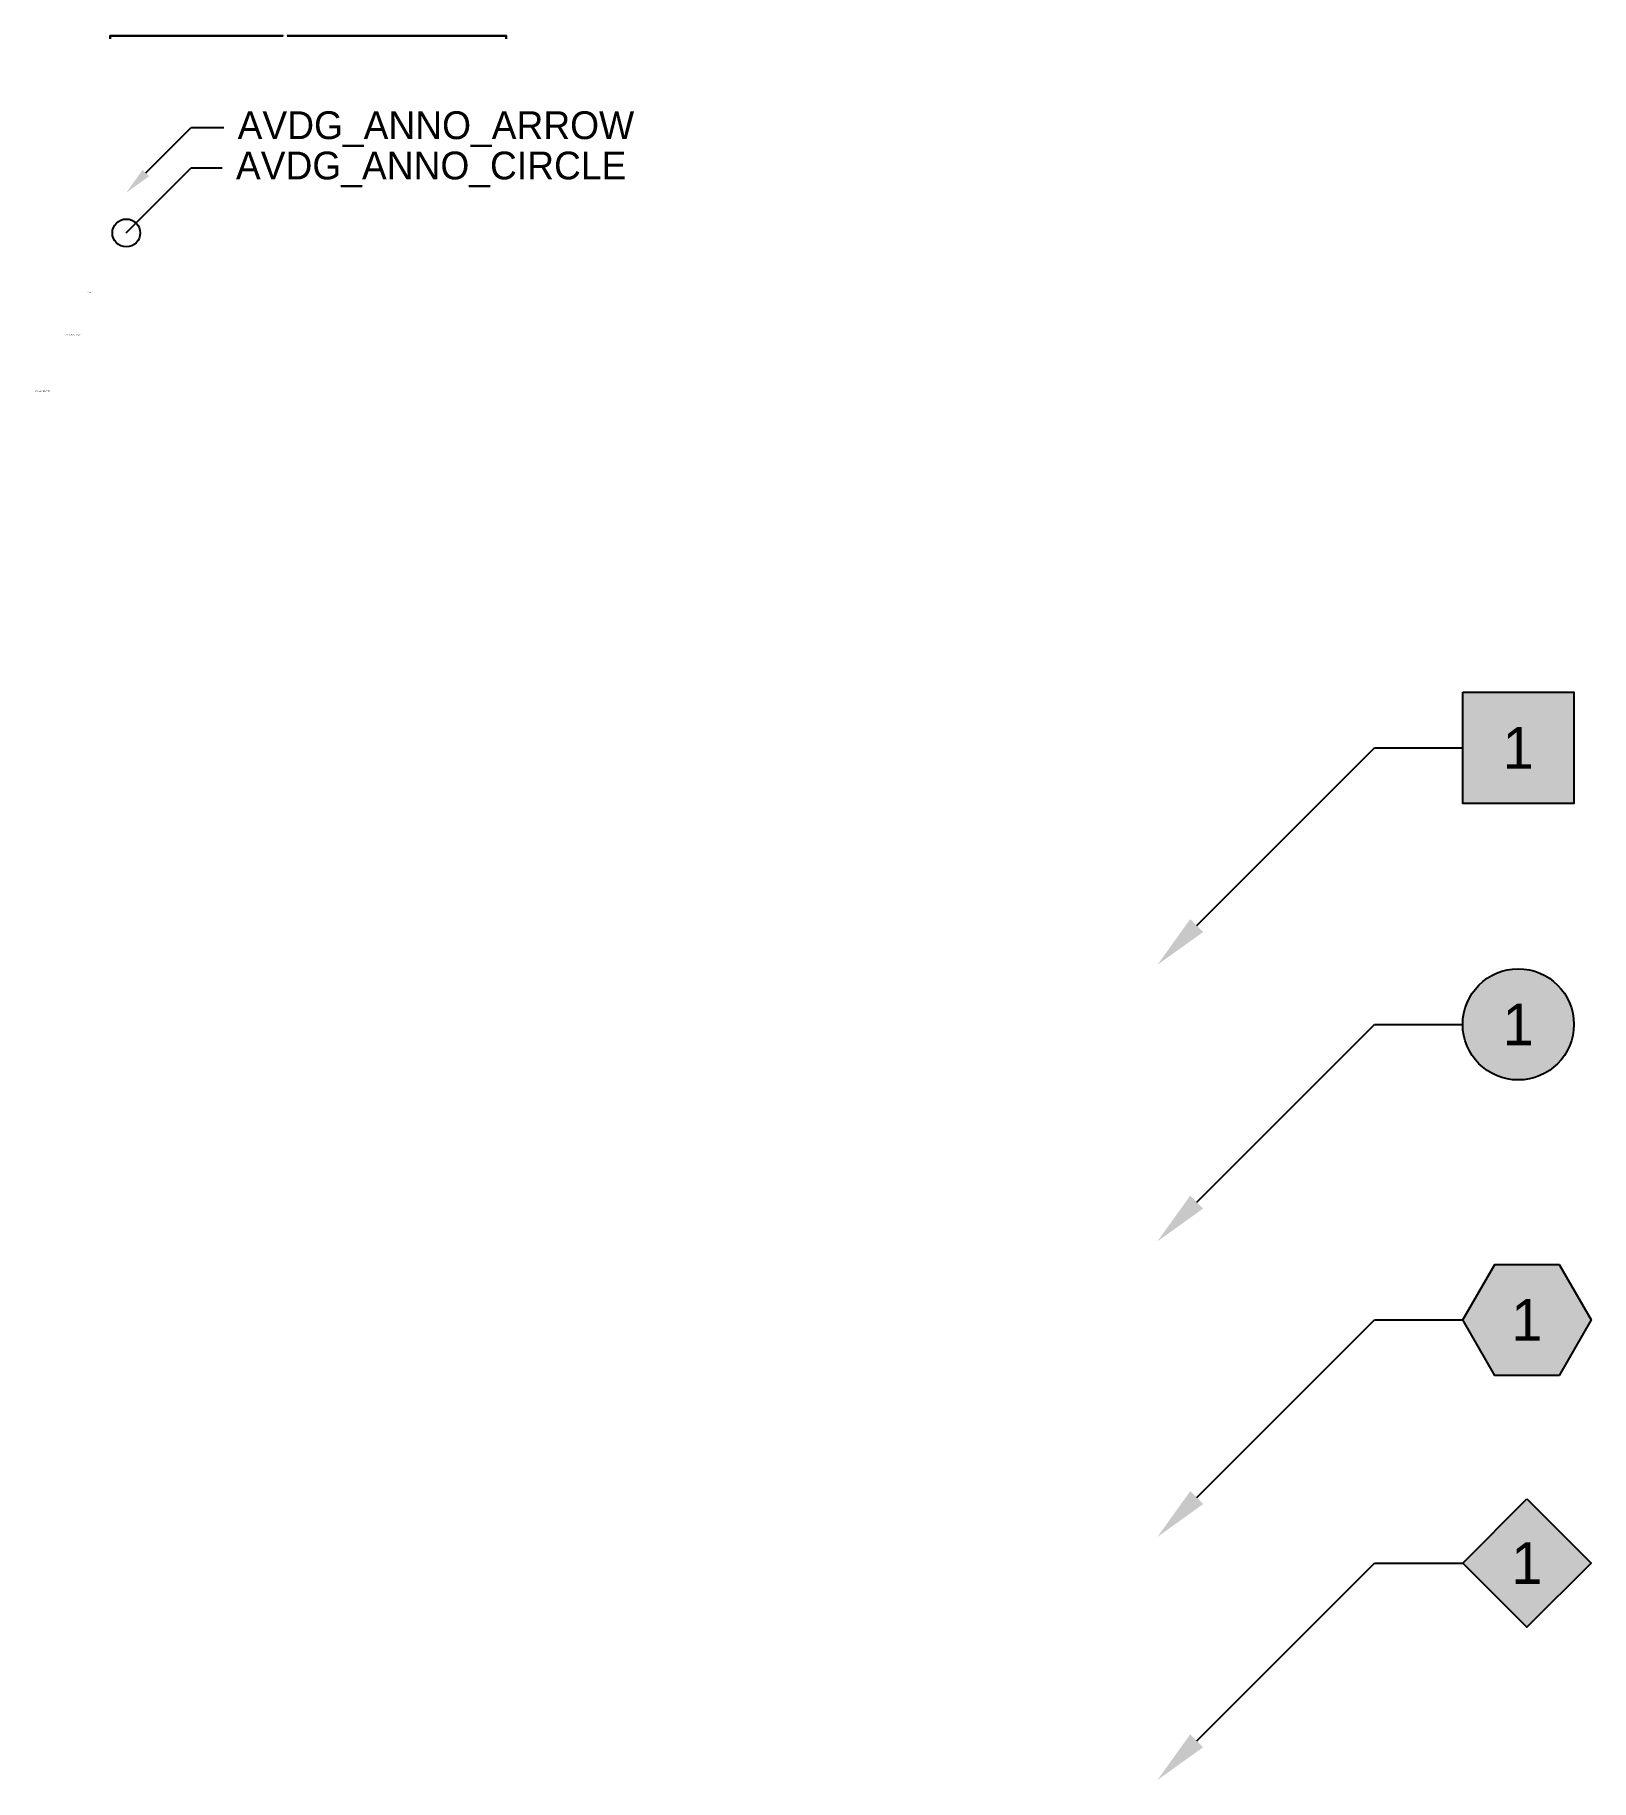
# Model space of a CAD drawing. Header units: inches. Extents: x -1968 to 11126, y -71 to 5528.
# Drawn here: x -1967.7 to -1631.8, y -71.4 to 305.3 of the extents above; entities that cross this region are included whole.
import ezdxf
from ezdxf import colors
from ezdxf.entities.mleader import LeaderData, LeaderLine
from ezdxf.enums import TextEntityAlignment as Align
from ezdxf.math import Vec2, Vec3

# ---------------------------------------------------------------- set-up
doc = ezdxf.new("R2010")
doc.units = ezdxf.units.IN
doc.header["$MEASUREMENT"] = 0
for name, color, linetype in [('TA0-ANNO-DIMS', 4, 'Continuous'), ('TA0-ANNO-IMG', 255, 'Continuous'), ('TA0-ANNO-TEXT', 4, 'Continuous'), ('TA0-ANNO-WIPEOUT', 255, 'Continuous'), ('TA1-EQUIP-PLAN', 3, 'Continuous'), ('TA1-EQUIP-RCP', 3, 'Continuous'), ('TA2-INFRA-PLAN', 2, 'Continuous'), ('TA2-INFRA-RCP', 2, 'Continuous')]:
    doc.layers.add(name, color=color, linetype=linetype)
doc.styles.add('AVDG_ANNO', font='UniversNextProRegular.ttf', dxfattribs={"height": 0.125})
doc.styles.add('AVDG_ANNO_TITLE', font='UniversNextProRegular.ttf', dxfattribs={"height": 0.25})
doc.styles.add('AVDG_ANNO_TITLE_SM', font='UniversNextProRegular.ttf', dxfattribs={"height": 0.1875})
doc.styles.get("Standard").update_dxf_attribs({"font": 'arial.ttf'})
doc.dimstyles.new('AVDG_ANNO', dxfattribs={"dimtxt": 0.125, "dimasz": 0.125, "dimexe": 0.0625, "dimexo": 0.0625, "dimgap": 0.09, "dimtad": 0, "dimtih": 1, "dimtoh": 1, "dimlfac": -1, "dimzin": 0, "dimdsep": 46, "dimlunit": 4, "dimtxsty": 'AVDG_ANNO', "dimblk": 'ARCHTICK', "dimcen": 0.09, "dimdle": 0.0625, "dimclrd": 256, "dimclre": 256, "dimclrt": 256, "dimadec": 0, "dimazin": 0, "dimtfac": 1, "dimtofl": 0, "dimtmove": 1, "dimatfit": 2, "dimfxl": 1, "dimfrac": 2, "dimtolj": 1, "dimtzin": 0, "dimlwd": 30, "dimlwe": 30, "dimarcsym": 0})

msp = doc.modelspace()

# ---------------------------------------------------------------- texts
at = {"layer": 'TA0-ANNO-TEXT', "width": 3.42328, "attachment_point": 1}
for s, insert, char_height, style in [('AVDG_ANNO', (-1956.723, 249.763), 0.125, 'AVDG_ANNO'), ('AVDG_ANNO_TITLE_SM', (-1960.919, 240.683), 0.1875, 'AVDG_ANNO_TITLE_SM'), ('AVDG_ANNO_TITLE', (-1967.736, 228.585), 0.25, 'AVDG_ANNO_TITLE')]:
    msp.add_mtext(s, dxfattribs=dict(at, insert=insert, char_height=char_height, style=style))

# ---------------------------------------------------------------- blocks, each defined once
blk = doc.blocks.new('_ArchTick')
at = {"color": 0, "linetype": 'ByBlock', "const_width": 0.15}
blk.add_lwpolyline([(-0.5, -0.5), (0.5, 0.5)], dxfattribs=at)
blk = doc.blocks.new('*D2')
at = {"layer": 'Defpoints', "color": 0}
for p in [(-1866.01, 305.14), (-1951.49, 304.44), (-1866.01, 304.44)]:
    blk.add_point(p, dxfattribs=at)
at = {"layer": 'TA0-ANNO-DIMS', "linetype": 'Continuous', "lineweight": 30}
for p, q in [((-1951.55, 305.14), (-1914.15, 305.14)), ((-1951.49, 304.51), (-1951.49, 305.21)), ((-1865.94, 305.14), (-1913.31, 305.14)), ((-1866.01, 304.51), (-1866.01, 305.21))]:
    blk.add_line(p, q, dxfattribs=at)
at = {"layer": 'TA0-ANNO-DIMS', "lineweight": 30, "xscale": 0.125, "yscale": 0.125, "zscale": 0.125, "rotation": 180}
blk.add_blockref('_ArchTick', (-1951.49, 305.14), dxfattribs=at)
at = {"layer": 'TA0-ANNO-DIMS', "lineweight": 30, "xscale": 0.125, "yscale": 0.125, "zscale": 0.125}
blk.add_blockref('_ArchTick', (-1866.01, 305.14), dxfattribs=at)
at = {"layer": 'TA0-ANNO-DIMS', "insert": (-1913.73, 305.14), "char_height": 0.125, "attachment_point": 5, "style": 'AVDG_ANNO'}
blk.add_mtext('\\A1;7\'-1 1/2"', dxfattribs=at)
blk = doc.blocks.new('_Origin')
at = {"color": 0, "linetype": 'ByBlock', "lineweight": -2}
blk.add_line((0, 0), (-1, 0), dxfattribs=at)
blk.add_circle((0, 0), 0.5, dxfattribs=at)
blk = doc.blocks.new('_AVDG_EQUIP PLAN')
at = {"layer": 'TA0-ANNO-IMG', "transparency": 16777216}
h = blk.add_hatch(color=256, dxfattribs=at)
h.dxf.hatch_style = 1
h.paths.add_polyline_path([(-0.125, 0.125), (0.125, 0.125), (0.125, -0.125), (-0.125, -0.125)])
at = {"color": 0, "linetype": 'ByBlock', "transparency": 16777216}
blk.add_lwpolyline([(-0.125, 0.125), (0.125, 0.125), (0.125, -0.125), (-0.125, -0.125)], close=True, dxfattribs=at)
at = {"layer": 'TA2-INFRA-PLAN', "color": 0, "transparency": 16777216, "style": 'AVDG_ANNO'}
blk.add_attdef('#', text='', height=0.09375, dxfattribs=at).set_placement((0, -0.046875), align=Align.CENTER)
blk = doc.blocks.new('_AVDG_EQUIP RCP')
at = {"layer": 'TA0-ANNO-IMG', "transparency": 16777216}
h = blk.add_hatch(color=256, dxfattribs=at)
h.dxf.hatch_style = 1
edge = h.paths.add_edge_path()
edge.add_arc((0, 0), 0.125, 0, 360)
at = {"color": 0, "linetype": 'ByBlock', "lineweight": -2, "transparency": 16777216}
blk.add_circle((0, 0), 0.125, dxfattribs=at)
at = {"layer": 'TA2-INFRA-PLAN', "color": 0, "transparency": 16777216, "style": 'AVDG_ANNO'}
blk.add_attdef('#', text='', height=0.09375, dxfattribs=at).set_placement((0, -0.046875), align=Align.CENTER)
blk = doc.blocks.new('_AVDG_INFRA PLAN')
at = {"layer": 'TA0-ANNO-WIPEOUT', "transparency": 16777216}
h = blk.add_hatch(color=256, dxfattribs=at)
h.dxf.hatch_style = 1
h.paths.add_polyline_path([(0.1443, 0), (0.0722, 0.125), (-0.0722, 0.125), (-0.1443, 0), (-0.0722, -0.125), (0.0722, -0.125)])
at = {"color": 0, "linetype": 'ByBlock', "transparency": 16777216}
blk.add_lwpolyline([(-0.1443, 0), (-0.0722, 0.125), (0.0722, 0.125), (0.1443, 0), (0.0722, -0.125), (-0.0722, -0.125)], close=True, dxfattribs=at)
at = {"layer": 'TA2-INFRA-PLAN', "color": 0, "transparency": 16777216, "style": 'AVDG_ANNO'}
blk.add_attdef('#', text='', height=0.0938, dxfattribs=at).set_placement((0, -0.0469), align=Align.CENTER)
blk = doc.blocks.new('_AVDG_INFRA RCP')
at = {"layer": 'TA0-ANNO-IMG', "transparency": 16777216}
h = blk.add_hatch(color=256, dxfattribs=at)
h.dxf.hatch_style = 1
h.paths.add_polyline_path([(0, 0.1443), (0.1443, 0), (0, -0.1443), (-0.1443, 0)])
at = {"transparency": 16777216}
blk.add_lwpolyline([(0, 0.1443), (0.1443, 0), (0, -0.1443), (-0.1443, 0), (0, 0.1443)], dxfattribs=at)
at = {"layer": 'TA2-INFRA-PLAN', "color": 0, "transparency": 16777216, "style": 'AVDG_ANNO'}
blk.add_attdef('#', text='', height=0.0938, dxfattribs=at).set_placement((0, -0.0469), align=Align.CENTER)

# ---------------------------------------------------------------- dimensions: what is measured, and where the dimension line sits
at = {"layer": 'TA0-ANNO-DIMS'}
dim = msp.add_linear_dim(base=(-1866.0053, 305.1448), p1=(-1951.4897, 304.4434), p2=(-1866.0053, 304.4434), dimstyle='AVDG_ANNO', override={"dimpost": '\\X'}, dxfattribs=at)
dim.commit()
dim.dimension.update_dxf_attribs({"geometry": '*D2', "text_midpoint": (-1913.7275, 305.1448), "dimtype": 160})

# ---------------------------------------------------------------- leaders
at = {"layer": 'TA0-ANNO-TEXT'}
ml = msp.add_multileader_mtext('Standard', dxfattribs=at)
ml.set_content('AVDG_ANNO_ARROW', color=256, style='AVDG_ANNO')
ml.set_leader_properties(color=256, linetype='ByLayer', lineweight=-1)
ml.build(insert=Vec2(0, 0))
ml.multileader.update_dxf_attribs({"text_right_attachment_type": 3, "dogleg_length": 0.0075, "arrow_head_size": 6, "scale": 48})
ctx = ml.context
ctx.base_point, ctx.scale, ctx.char_height, ctx.arrow_head_size, ctx.landing_gap_size, ctx.plane_origin = Vec3(-1926.983, 285.318), 48, 6, 6, 3, Vec3(-1948.017, 271.281)
ctx.right_attachment = 3
notes = []
notes.append((ctx, [(0, (1, 1, 0), (-1927.343, 285.318), (1, 0), 0.36, [(0, [(-1948.017, 271.281), (-1933.98, 285.318)], 0, [])])]))
ctx.mtext.insert, ctx.mtext.flow_direction = Vec3(-1923.983, 288.836), 5
ml = msp.add_multileader_mtext('Standard', dxfattribs=at)
ml.set_content('AVDG_ANNO_CIRCLE', color=256, style='AVDG_ANNO')
ml.set_leader_properties(color=256, linetype='ByLayer', lineweight=-1)
ml.set_arrow_properties(name='ORIGIN')
ml.build(insert=Vec2(0, 0))
ml.multileader.update_dxf_attribs({"has_dogleg": 0, "text_right_attachment_type": 3, "dogleg_length": 0, "arrow_head_size": 6, "scale": 48})
ctx = ml.context
ctx.base_point, ctx.scale, ctx.char_height, ctx.arrow_head_size, ctx.landing_gap_size, ctx.plane_origin = Vec3(-1927.343, 276.62), 48, 6, 6, 3, Vec3(-1948.017, 262.583)
ctx.right_attachment = 3
notes.append((ctx, [(0, (1, 1, 0), (-1927.343, 276.62), (1, 0), 0, [(0, [(-1948.017, 262.583), (-1933.98, 276.62)], 0, [])])]))
ctx.mtext.insert, ctx.mtext.flow_direction = Vec3(-1924.343, 280.139), 5
at = {"layer": 'TA1-EQUIP-PLAN'}
ml = msp.add_multileader_block('Standard', dxfattribs=at)
ml.set_content('_AVDG_EQUIP PLAN', color=256, scale=96)
ml.set_attribute('#', '1', width=0)
ml.set_leader_properties(color=256, linetype='ByLayer', lineweight=-1)
ml.build(insert=Vec2(0, 0))
ml.multileader.update_dxf_attribs({"has_dogleg": 0, "text_right_attachment_type": 3, "dogleg_length": 0, "arrow_head_size": 12, "scale": 96})
ctx = ml.context
ctx.base_point, ctx.scale, ctx.char_height, ctx.arrow_head_size, ctx.landing_gap_size, ctx.plane_origin = Vec3(-1659.543, 151.427), 96, 12, 12, 6, Vec3(-1725.448, 104.586)
ctx.right_attachment = 3
notes.append((ctx, [(0, (1, 1, 0), (-1659.543, 151.427), (1, 0), 0, [(0, [(-1725.448, 104.586), (-1678.608, 151.427)], 0, [])])]))
ctx.block.insert = Vec3(-1647.543, 151.427)
at = {"layer": 'TA1-EQUIP-RCP'}
ml = msp.add_multileader_block('Standard', dxfattribs=at)
ml.set_content('_AVDG_EQUIP RCP', color=256, scale=96)
ml.set_attribute('#', '1', width=0)
ml.set_leader_properties(color=256, linetype='ByLayer', lineweight=-1)
ml.build(insert=Vec2(0, 0))
ml.multileader.update_dxf_attribs({"has_dogleg": 0, "text_right_attachment_type": 3, "dogleg_length": 0, "arrow_head_size": 12, "scale": 96})
ctx = ml.context
ctx.base_point, ctx.scale, ctx.char_height, ctx.arrow_head_size, ctx.landing_gap_size, ctx.plane_origin = Vec3(-1659.543, 91.74), 96, 12, 12, 6, Vec3(-1725.448, 44.9)
ctx.right_attachment = 3
notes.append((ctx, [(0, (1, 1, 0), (-1659.543, 91.74), (1, 0), 0, [(0, [(-1725.448, 44.9), (-1678.608, 91.74)], 0, [])])]))
ctx.block.insert = Vec3(-1647.543, 91.74)
at = {"layer": 'TA2-INFRA-PLAN'}
ml = msp.add_multileader_block('Standard', dxfattribs=at)
ml.set_content('_AVDG_INFRA PLAN', color=256, scale=96)
ml.set_attribute('#', '1', width=0)
ml.set_leader_properties(color=256, linetype='ByLayer', lineweight=-1)
ml.build(insert=Vec2(0, 0))
ml.multileader.update_dxf_attribs({"has_dogleg": 0, "text_right_attachment_type": 3, "dogleg_length": 0, "arrow_head_size": 12, "scale": 96})
ctx = ml.context
ctx.base_point, ctx.scale, ctx.char_height, ctx.arrow_head_size, ctx.landing_gap_size, ctx.plane_origin = Vec3(-1659.543, 27.938), 96, 12, 12, 6, Vec3(-1725.448, -18.903)
ctx.right_attachment = 3
notes.append((ctx, [(0, (1, 1, 0), (-1659.543, 27.938), (1, 0), 0, [(0, [(-1725.448, -18.903), (-1678.608, 27.938)], 0, [])])]))
ctx.block.insert = Vec3(-1645.686, 27.938)
at = {"layer": 'TA2-INFRA-RCP'}
ml = msp.add_multileader_block('Standard', dxfattribs=at)
ml.set_content('_AVDG_INFRA RCP', color=256, scale=96)
ml.set_attribute('#', '1', width=0)
ml.set_leader_properties(color=256, linetype='ByLayer', lineweight=-1)
ml.build(insert=Vec2(0, 0))
ml.multileader.update_dxf_attribs({"has_dogleg": 0, "text_right_attachment_type": 3, "dogleg_length": 0, "arrow_head_size": 12, "scale": 96})
ctx = ml.context
ctx.base_point, ctx.scale, ctx.char_height, ctx.arrow_head_size, ctx.landing_gap_size, ctx.plane_origin = Vec3(-1659.543, -24.545), 96, 12, 12, 6, Vec3(-1725.448, -71.386)
ctx.right_attachment = 3
notes.append((ctx, [(0, (1, 1, 0), (-1659.543, -24.545), (1, 0), 0, [(0, [(-1725.448, -71.386), (-1678.608, -24.545)], 0, [])])]))
ctx.block.insert = Vec3(-1645.686, -24.545)
for ctx, leaders in notes:
    for number, flags, end, landing, length, lines in leaders:
        leader = LeaderData()
        leader.index, (leader.has_last_leader_line, leader.has_dogleg_vector, leader.attachment_direction) = number, flags
        leader.last_leader_point, leader.dogleg_vector, leader.dogleg_length = Vec3(end), Vec3(landing), length
        for number, points, colour, breaks in lines:
            line = LeaderLine()
            line.index, line.vertices, line.color, line.breaks = number, Vec3.list(points), colors.encode_raw_color(colour), breaks
            leader.lines.append(line)
        ctx.leaders.append(leader)

doc.saveas('drawing.dxf')
